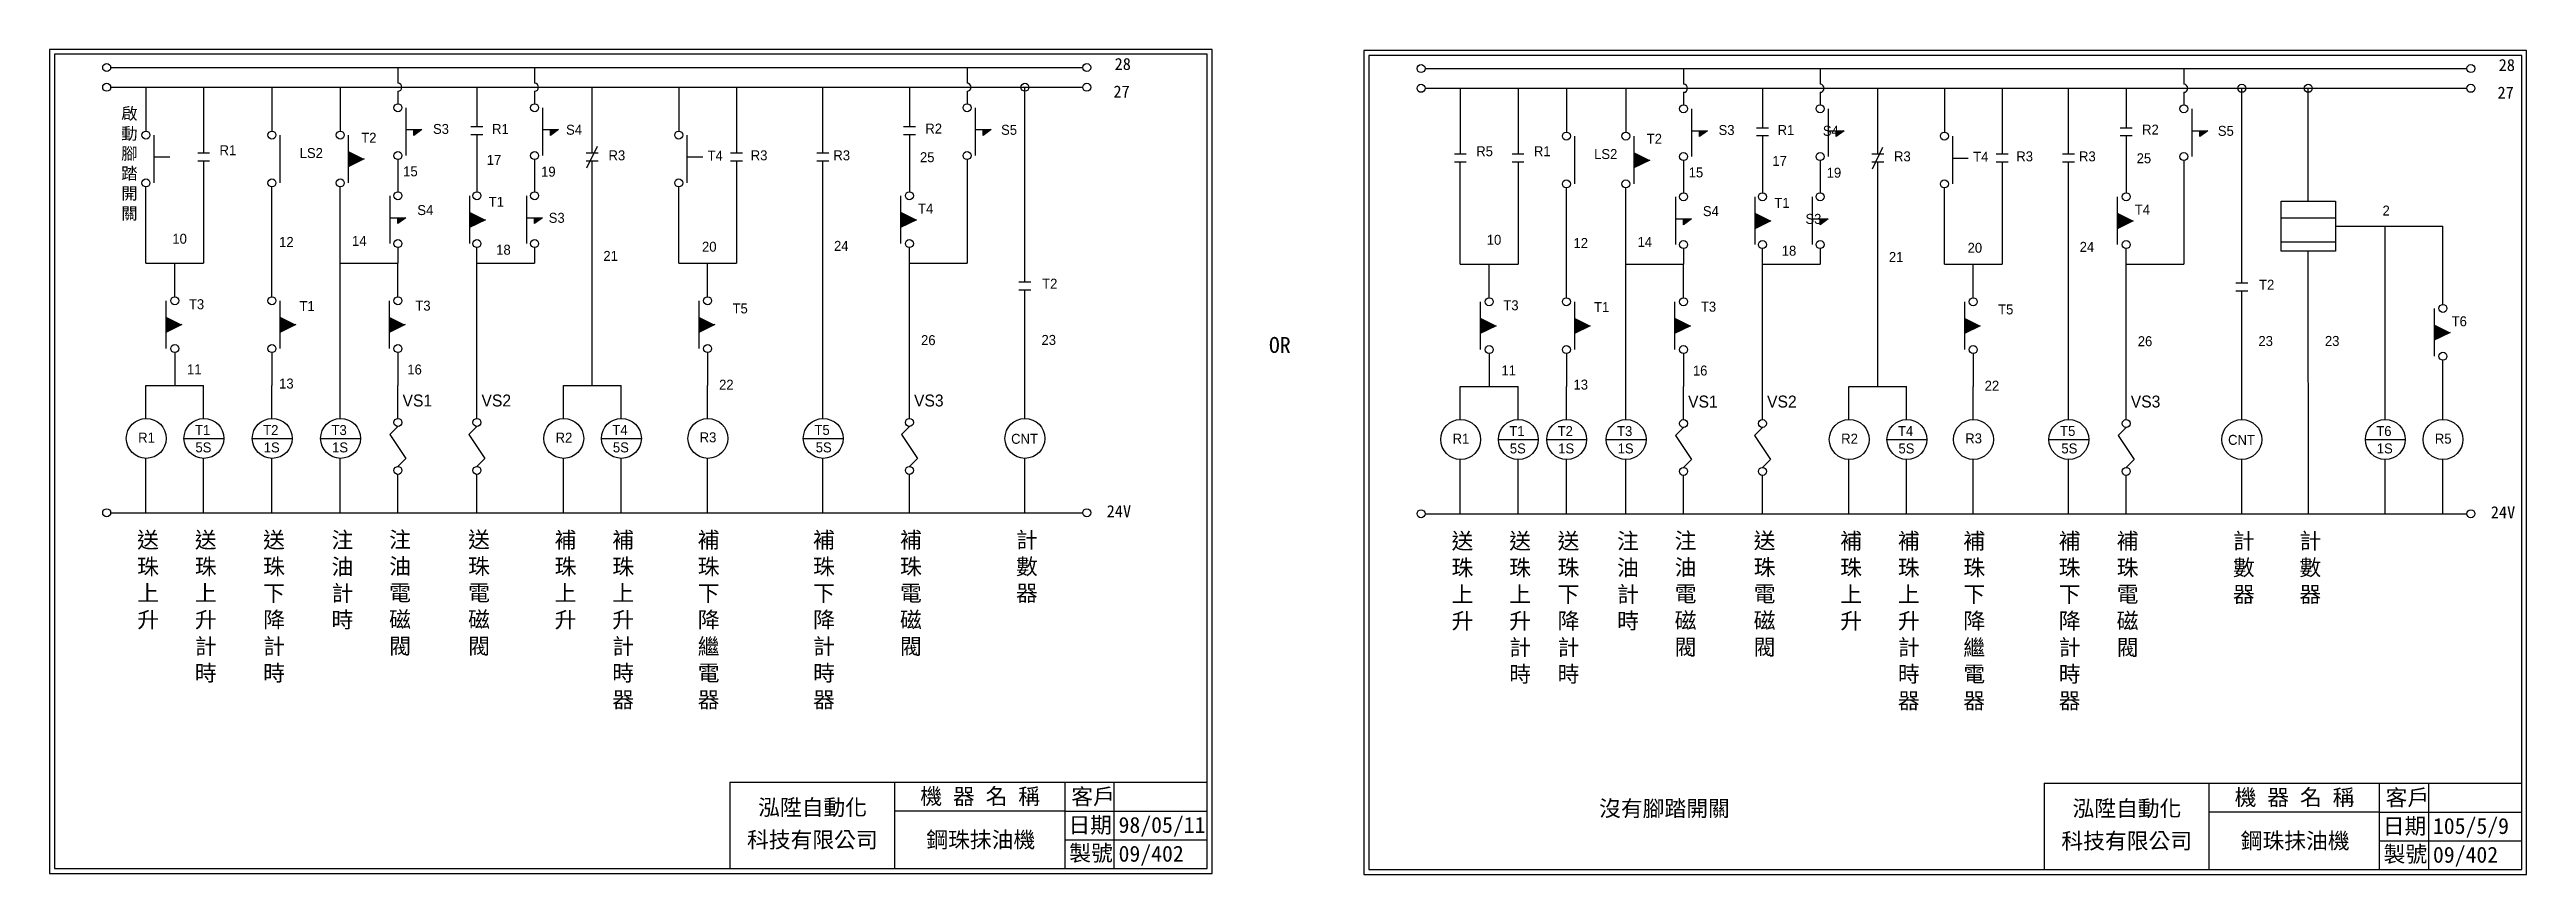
# Model space of a CAD drawing. Extents: x 6 to 933, y -6 to 201.
# Drawn here: x 312 to 933, y -6 to 201 of the extents above; entities that cross this region are included whole.
import ezdxf

# ---------------------------------------------------------------- set-up
doc = ezdxf.new("R2010")
doc.units = 0
doc.header["$MEASUREMENT"] = 0
doc.layers.add('CK_LEVEL_1', color=5, linetype='CONTINUOUS')
doc.layers.add('DIM', color=6, linetype='CONTINUOUS')
doc.styles.add('STSL', font='')
doc.styles.add('STYLE1', font='kaiu.ttf')
doc.styles.add('STYLE2', font='kaiu.ttf')
doc.styles.add('STYLE4', font='kaiu.ttf', dxfattribs={"height": 3})
doc.styles.get('STSL').set_extended_font_data('PMingLiU')

msp = doc.modelspace()

# ---------------------------------------------------------------- texts
at = {"layer": 'DIM', "color": 6, "linetype": 'Continuous'}
for s, height, style, p in [('28', 3, 'STYLE1', (579.07, 195.88)), ('28', 3, 'STYLE1', (925.86, 195.62)), ('27', 3, 'STYLE1', (578.77, 188.97)), ('27', 3, 'STYLE1', (925.56, 188.71)), ('17', 2.5, 'STSL', (421.76, 172.1)), ('25', 2.5, 'STSL', (530.29, 172.77)), ('17', 2.5, 'STSL', (743.87, 171.84)), ('25', 2.5, 'STSL', (835.15, 172.51)), ('15', 2.5, 'STSL', (400.81, 169.22)), ('19', 2.5, 'STSL', (435.37, 169.15)), ('15', 2.5, 'STSL', (722.91, 168.96)), ('19', 2.5, 'STSL', (757.48, 168.89)), ('2', 2.5, 'STSL', (896.75, 159.4)), ('10', 2.5, 'STSL', (342.98, 152.34)), ('12', 2.5, 'STSL', (369.73, 151.54)), ('14', 2.5, 'STSL', (388, 151.81)), ('18', 2.5, 'STSL', (424.12, 149.59)), ('21', 2.5, 'STSL', (450.97, 148.04)), ('20', 2.5, 'STSL', (475.69, 150.34)), ('24', 2.5, 'STSL', (508.76, 150.56)), ('10', 2.5, 'STSL', (672.31, 152.08)), ('12', 2.5, 'STSL', (694.05, 151.28)), ('14', 2.5, 'STSL', (710.1, 151.55)), ('18', 2.5, 'STSL', (746.23, 149.34)), ('21', 2.5, 'STSL', (773.07, 147.78)), ('20', 2.5, 'STSL', (792.79, 150.08)), ('24', 2.5, 'STSL', (820.87, 150.3)), ('26', 2.5, 'STSL', (530.57, 126.93)), ('23', 2.5, 'STSL', (560.75, 126.99)), ('26', 2.5, 'STSL', (835.43, 126.67)), ('23', 2.5, 'STSL', (865.66, 126.73)), ('23', 2.5, 'STSL', (882.32, 126.73)), ('11', 2.5, 'STSL', (346.65, 119.62)), ('13', 2.5, 'STSL', (369.73, 116.06)), ('16', 2.5, 'STSL', (401.85, 119.58)), ('22', 2.5, 'STSL', (479.97, 115.78)), ('11', 2.5, 'STSL', (675.98, 119.36)), ('13', 2.5, 'STSL', (694.05, 115.8)), ('16', 2.5, 'STSL', (723.96, 119.32)), ('22', 2.5, 'STSL', (797.07, 115.52)), ('T1', 2.5, 'STSL', (348.63, 104.41)), ('T2', 2.5, 'STSL', (365.74, 104.41)), ('T3', 2.5, 'STSL', (382.86, 104.41)), ('T4', 2.5, 'STSL', (453.22, 104.41)), ('T5', 2.5, 'STSL', (503.87, 104.44)), ('T1', 2.5, 'STSL', (677.95, 104.15)), ('T2', 2.5, 'STSL', (690.07, 104.15)), ('T3', 2.5, 'STSL', (704.97, 104.15)), ('T4', 2.5, 'STSL', (775.33, 104.15)), ('T5', 2.5, 'STSL', (815.97, 104.18)), ('T6', 2.5, 'STSL', (895.19, 104.15)), ('R1', 2.5, 'STSL', (334.41, 102.51)), ('5S', 2.5, 'STSL', (348.76, 100.06)), ('1S', 2.5, 'STSL', (365.88, 100.06)), ('1S', 2.5, 'STSL', (383, 100.06)), ('R2', 2.5, 'STSL', (439.01, 102.51)), ('5S', 2.5, 'STSL', (453.36, 100.06)), ('R3', 2.5, 'STSL', (475.1, 102.58)), ('5S', 2.5, 'STSL', (504.18, 100.06)), ('CNT', 2.5, 'STSL', (553.14, 102.21)), ('R1', 2.5, 'STSL', (663.74, 102.26)), ('5S', 2.5, 'STSL', (678.09, 99.8)), ('1S', 2.5, 'STSL', (690.21, 99.8)), ('1S', 2.5, 'STSL', (705.11, 99.8)), ('R2', 2.5, 'STSL', (761.12, 102.26)), ('5S', 2.5, 'STSL', (775.47, 99.8)), ('R3', 2.5, 'STSL', (792.21, 102.32)), ('5S', 2.5, 'STSL', (816.29, 99.8)), ('CNT', 2.5, 'STSL', (858.05, 101.95)), ('1S', 2.5, 'STSL', (895.32, 99.8)), ('R5', 2.5, 'STSL', (909.87, 102.25)), ('24V', 3, 'STYLE1', (577.08, 83.83)), ('24V', 3, 'STYLE1', (923.88, 83.57))]:
    msp.add_text(s, height=height, dxfattribs=dict(at, style=style)).set_placement(p)
at = {"layer": 'DIM', "color": 3, "linetype": 'Continuous'}
for s, height, style, p in [('T2', 2.5, 'STSL', (390.3, 177.64)), ('S3', 2.5, 'STSL', (408.28, 179.85)), ('R1', 2.5, 'STSL', (423.09, 179.85)), ('S4', 2.5, 'STSL', (441.63, 179.65)), ('R2', 2.5, 'STSL', (531.65, 179.95)), ('S5', 2.5, 'STSL', (550.62, 179.63)), ('S3', 2.5, 'STSL', (730.39, 179.59)), ('R1', 2.5, 'STSL', (745.19, 179.59)), ('S4', 2.5, 'STSL', (756.51, 179.39)), ('R2', 2.5, 'STSL', (836.51, 179.69)), ('S5', 2.5, 'STSL', (855.49, 179.37)), ('R1', 2.5, 'STSL', (354.8, 174.53)), ('LS2', 2.5, 'STSL', (374.88, 173.82)), ('R3', 2.5, 'STSL', (452.26, 173.24)), ('T4', 2.5, 'STSL', (477.08, 173.15)), ('R3', 2.5, 'STSL', (487.9, 173.24)), ('R3', 2.5, 'STSL', (508.6, 173.24)), ('R5', 2.5, 'STSL', (669.68, 174.27)), ('R1', 2.5, 'STSL', (684.13, 174.27)), ('LS2', 2.5, 'STSL', (699.21, 173.56)), ('T2', 2.5, 'STSL', (712.4, 177.39)), ('R3', 2.5, 'STSL', (774.36, 172.98)), ('T4', 2.5, 'STSL', (794.19, 172.89)), ('R3', 2.5, 'STSL', (805, 172.98)), ('R3', 2.5, 'STSL', (820.71, 172.98)), ('S4', 2.5, 'STSL', (404.35, 159.52)), ('T1', 2.5, 'STSL', (422.26, 161.59)), ('T4', 2.5, 'STSL', (529.83, 159.9)), ('S4', 2.5, 'STSL', (726.46, 159.26)), ('T1', 2.5, 'STSL', (744.36, 161.33)), ('T4', 2.5, 'STSL', (834.69, 159.64)), ('S3', 2.5, 'STSL', (437.28, 157.58)), ('S3', 2.5, 'STSL', (752.16, 157.32)), ('T2', 2.5, 'STSL', (560.91, 141.08)), ('T2', 2.5, 'STSL', (865.82, 140.82)), ('T3', 2.5, 'STSL', (347.13, 135.93)), ('T1', 2.5, 'STSL', (374.84, 135.47)), ('T3', 2.5, 'STSL', (403.87, 135.58)), ('T5', 2.5, 'STSL', (483.34, 134.88)), ('T3', 2.5, 'STSL', (676.46, 135.67)), ('T1', 2.5, 'STSL', (699.17, 135.21)), ('T3', 2.5, 'STSL', (725.97, 135.32)), ('T5', 2.5, 'STSL', (800.44, 134.63)), ('T6', 2.5, 'STSL', (914.07, 131.66)), ('OR', 4, 'STYLE2', (617.74, 124.98)), ('VS1', 3, 'STSL', (400.65, 111.56)), ('VS2', 3, 'STSL', (420.43, 111.56)), ('VS3', 3, 'STSL', (528.8, 111.56)), ('VS1', 3, 'STSL', (722.75, 111.3)), ('VS2', 3, 'STSL', (742.54, 111.3)), ('VS3', 3, 'STSL', (833.67, 111.3)), ('泓陞自動化', 4, 'STYLE2', (489.75, 9.12)), ('機 器 名 稱', 4, 'STYLE2', (530.39, 11.9)), ('客戶', 4, 'STYLE2', (568.2, 11.82)), ('沒有腳踏開關', 4, 'STYLE2', (700.47, 8.86)), ('泓陞自動化', 4, 'STYLE2', (819.07, 8.86)), ('機 器 名 稱', 4, 'STYLE2', (859.72, 11.64)), ('客戶', 4, 'STYLE2', (897.53, 11.57)), ('日期', 4, 'STYLE2', (567.49, 4.7)), ('日期', 4, 'STYLE2', (896.81, 4.44)), ('科技有限公司', 4, 'STYLE2', (486.96, 0.99)), ('鋼珠抺油機', 4, 'STYLE2', (531.9, 1.02)), ('製號', 4, 'STYLE2', (567.7, -2.33)), ('科技有限公司', 4, 'STYLE2', (816.29, 0.73)), ('鋼珠抺油機', 4, 'STYLE2', (861.23, 0.76)), ('製號', 4, 'STYLE2', (897.03, -2.59))]:
    msp.add_text(s, height=height, dxfattribs=dict(at, style=style)).set_placement(p)
at = {"layer": 'DIM', "color": 163, "linetype": 'Continuous', "style": 'STYLE1'}
for s, p in [('98/05/11', (580.06, 4.72)), ('105/5/9', (909.39, 4.46)), ('09/402', (580.06, -2.49)), ('09/402', (909.39, -2.75))]:
    msp.add_text(s, height=4, dxfattribs=at).set_placement(p)
at = {"layer": 'DIM', "color": 6, "linetype": 'Continuous', "attachment_point": 1, "style": 'STYLE4'}
for s, insert, char_height, width in [('{\\C3;啟動腳踏開關}', (330.17, 186.45), 3, 3.9913), ('送珠上升', (334.16, 80.13), 4, 2.9957), ('送珠上升計時', (348.61, 80.13), 4, 3.7908), ('送珠下降計時', (365.73, 80.13), 4, 2.5192), ('注油計時', (382.85, 80.13), 4, 0.731), ('注油電磁閥', (397.3, 80.22), 4, 5.1814), ('送珠電磁閥', (417.09, 80.21), 4, 2.1503), ('補珠上升', (438.76, 80.13), 4, 0.8364), ('補珠上升計時器', (453.21, 80.13), 4, 3.592), ('補珠下降繼電\\P器', (474.62, 80.13), 4, 0.5609), ('補珠下降計時器', (503.52, 80.13), 4, 5.7965), ('補珠電磁閥', (525.29, 80.13), 4, 4.4187), ('計數器', (554.36, 80.13), 4, 3.592), ('送珠上升', (663.49, 79.87), 4, 2.9957), ('送珠上升計時', (677.94, 79.87), 4, 3.7908), ('送珠下降計時', (690.06, 79.87), 4, 2.5192), ('注油計時', (704.96, 79.87), 4, 0.731), ('注油電磁閥', (719.4, 79.96), 4, 5.1814), ('送珠電磁閥', (739.19, 79.95), 4, 2.1503), ('補珠上升', (760.87, 79.87), 4, 0.8364), ('補珠上升計時器', (775.32, 79.87), 4, 3.592), ('補珠下降繼電\\P器', (791.72, 79.87), 4, 0.5609), ('補珠下降計時器', (815.62, 79.87), 4, 5.7965), ('補珠電磁閥', (830.15, 79.87), 4, 4.4187), ('計數器', (859.27, 79.87), 4, 3.592), ('計數器', (875.93, 79.87), 4, 3.592)]:
    msp.add_mtext(s, dxfattribs=dict(at, insert=insert, char_height=char_height, width=width))

# ---------------------------------------------------------------- linework, layer by layer
at = {"layer": 'CK_LEVEL_1', "color": 5, "linetype": 'Continuous'}
for p, q in [((312.21, 201), (312.21, -5.43)), ((603.49, 201), (312.21, 201)), ((313.41, 199.8), (313.41, -4.23)), ((602.29, 199.8), (313.41, 199.8)), ((602.29, -4.23), (602.29, 199.8)), ((603.49, -5.43), (603.49, 201)), ((641.53, 200.74), (641.53, -5.69)), ((932.82, 200.74), (641.53, 200.74)), ((642.73, 199.54), (642.73, -4.49)), ((931.62, 199.54), (642.73, 199.54)), ((931.62, -4.49), (931.62, 199.54)), ((932.82, -5.69), (932.82, 200.74)), ((602.29, -4.23), (602.29, 193.6)), ((603.49, -5.43), (603.49, 194.8)), ((931.62, -4.49), (931.62, 193.34)), ((932.82, -5.69), (932.82, 194.54)), ((482.68, 17.42), (482.68, -4.23)), ((566.65, -4.23), (566.65, 17.42)), ((578.99, -4.23), (578.99, 17.42)), ((812.01, 17.16), (812.01, -4.49)), ((895.97, -4.49), (895.97, 17.16)), ((908.32, -4.49), (908.32, 17.16)), ((566.65, 10.2), (602.29, 10.2)), ((895.97, 9.94), (931.62, 9.94)), ((566.65, 2.98), (602.29, 2.98)), ((895.97, 2.72), (931.62, 2.72)), ((312.21, -5.43), (603.49, -5.43)), ((313.41, -4.23), (602.29, -4.23)), ((335.08, -5.43), (603.49, -5.43)), ((336.28, -4.23), (602.29, -4.23)), ((641.53, -5.69), (932.82, -5.69)), ((642.73, -4.49), (931.62, -4.49)), ((664.41, -5.69), (932.82, -5.69)), ((665.61, -4.49), (931.62, -4.49))]:
    msp.add_line(p, q, dxfattribs=at)
at = {"layer": 'DIM', "color": 6, "linetype": 'Continuous'}
for p, q in [((327.52, 196.5), (571.1, 196.5)), ((399.5, 196.5), (399.5, 192.54)), ((399.5, 196.5), (399.5, 192.54)), ((433.74, 196.5), (433.74, 192.54)), ((433.74, 196.5), (433.74, 192.54)), ((542.11, 196.5), (542.11, 192.54)), ((542.11, 196.5), (542.11, 192.54)), ((656.85, 196.24), (917.89, 196.24)), ((721.61, 196.24), (721.61, 192.28)), ((721.61, 196.24), (721.61, 192.28)), ((755.84, 196.24), (755.84, 192.28)), ((755.84, 196.24), (755.84, 192.28)), ((846.97, 196.24), (846.97, 192.28)), ((846.97, 196.24), (846.97, 192.28)), ((327.52, 191.54), (571.1, 191.54)), ((336.37, 191.54), (336.37, 180.58)), ((350.82, 191.54), (350.82, 175.09)), ((367.93, 191.54), (367.93, 180.58)), ((367.93, 191.54), (367.93, 180.58)), ((385.05, 191.54), (385.05, 180.58)), ((385.05, 191.54), (385.05, 180.58)), ((385.05, 191.54), (385.05, 180.58)), ((385.05, 191.54), (385.05, 180.58)), ((399.5, 190.54), (399.5, 187.43)), ((399.5, 190.54), (399.5, 187.43)), ((419.29, 191.54), (419.29, 181.68)), ((419.29, 191.54), (419.29, 181.68)), ((419.29, 191.54), (419.29, 181.68)), ((419.29, 191.54), (419.29, 181.68)), ((433.74, 190.54), (433.74, 187.43)), ((433.74, 190.54), (433.74, 187.43)), ((448.19, 175.09), (448.19, 191.54)), ((469.86, 191.54), (469.86, 180.58)), ((484.31, 191.54), (484.31, 175.09)), ((505.99, 175.09), (505.99, 191.54)), ((527.66, 191.54), (527.66, 181.68)), ((527.66, 191.54), (527.66, 181.68)), ((527.66, 191.54), (527.66, 181.68)), ((527.66, 191.54), (527.66, 181.68)), ((542.11, 190.54), (542.11, 187.43)), ((542.11, 190.54), (542.11, 187.43)), ((556.6, 142.83), (556.6, 191.54)), ((656.85, 191.28), (917.89, 191.28)), ((665.69, 191.28), (665.69, 174.84)), ((680.14, 191.28), (680.14, 174.83)), ((692.26, 191.28), (692.26, 180.32)), ((692.26, 191.28), (692.26, 180.32)), ((707.16, 191.28), (707.16, 180.32)), ((707.16, 191.28), (707.16, 180.32)), ((707.16, 191.28), (707.16, 180.32)), ((707.16, 191.28), (707.16, 180.32)), ((721.61, 190.28), (721.61, 187.17)), ((721.61, 190.28), (721.61, 187.17)), ((741.39, 191.28), (741.39, 181.42)), ((741.39, 191.28), (741.39, 181.42)), ((741.39, 191.28), (741.39, 181.42)), ((741.39, 191.28), (741.39, 181.42)), ((755.84, 190.28), (755.84, 187.17)), ((755.84, 190.28), (755.84, 187.17)), ((770.29, 174.83), (770.29, 191.28)), ((786.97, 191.28), (786.97, 180.32)), ((801.42, 191.28), (801.42, 174.83)), ((818.09, 174.83), (818.09, 191.28)), ((832.53, 191.28), (832.53, 181.42)), ((832.53, 191.28), (832.53, 181.42)), ((832.53, 191.28), (832.53, 181.42)), ((832.53, 191.28), (832.53, 181.42)), ((846.97, 190.28), (846.97, 187.17)), ((846.97, 190.28), (846.97, 187.17)), ((861.5, 142.57), (861.5, 191.28)), ((878.16, 163.04), (878.16, 191.28)), ((417.79, 181.68), (420.79, 181.68)), ((526.16, 181.68), (529.16, 181.68)), ((739.89, 181.42), (742.89, 181.42)), ((831.03, 181.42), (834.03, 181.42)), ((349.32, 175.09), (352.32, 175.09)), ((417.79, 179.68), (420.79, 179.68)), ((419.29, 179.68), (419.29, 165.37)), ((446.69, 175.09), (449.69, 175.09)), ((449.39, 176.72), (446.76, 171.29)), ((482.81, 175.09), (485.81, 175.09)), ((504.49, 175.09), (507.49, 175.09)), ((526.16, 179.68), (529.16, 179.68)), ((527.66, 179.68), (527.66, 165.37)), ((664.19, 174.84), (667.19, 174.84)), ((678.64, 174.83), (681.64, 174.83)), ((739.89, 179.42), (742.89, 179.42)), ((741.39, 179.42), (741.39, 165.11)), ((768.79, 174.83), (771.79, 174.83)), ((771.5, 176.46), (768.87, 171.03)), ((799.92, 174.83), (802.92, 174.83)), ((816.59, 174.83), (819.59, 174.83)), ((831.03, 179.42), (834.03, 179.42)), ((832.53, 179.42), (832.52, 165.11)), ((349.32, 173.09), (352.32, 173.09)), ((350.82, 173.09), (350.82, 147.5)), ((399.5, 173.43), (399.5, 165.37)), ((399.5, 173.43), (399.5, 165.37)), ((433.74, 173.43), (433.74, 165.37)), ((433.74, 173.43), (433.74, 165.37)), ((446.69, 173.09), (449.69, 173.09)), ((448.19, 116.81), (448.19, 173.09)), ((482.81, 173.09), (485.81, 173.09)), ((484.31, 173.09), (484.31, 147.5)), ((504.49, 173.09), (507.49, 173.09)), ((505.99, 116.81), (505.99, 173.09)), ((542.11, 173.43), (542.11, 151.37)), ((542.11, 173.43), (542.11, 151.37)), ((664.19, 172.84), (667.19, 172.84)), ((665.69, 147.24), (665.69, 172.84)), ((678.64, 172.83), (681.64, 172.83)), ((680.14, 172.83), (680.14, 147.24)), ((721.61, 173.17), (721.61, 165.11)), ((721.61, 173.17), (721.61, 165.11)), ((755.84, 173.17), (755.84, 165.11)), ((755.84, 173.17), (755.84, 165.11)), ((768.79, 172.83), (771.79, 172.83)), ((770.29, 116.55), (770.29, 172.83)), ((799.92, 172.83), (802.92, 172.83)), ((801.42, 172.83), (801.42, 147.24)), ((816.59, 172.83), (819.59, 172.83)), ((818.09, 116.55), (818.09, 172.83)), ((846.97, 173.17), (846.97, 151.11)), ((846.97, 173.17), (846.97, 151.11)), ((336.37, 147.5), (336.37, 166.58)), ((367.93, 147.5), (367.93, 166.58)), ((367.93, 147.5), (367.93, 166.58)), ((367.93, 139.07), (367.93, 165.31)), ((385.05, 116.81), (385.05, 166.58)), ((385.05, 116.81), (385.05, 166.58)), ((385.05, 116.81), (385.05, 166.58)), ((385.05, 116.81), (385.05, 166.58)), ((469.86, 147.5), (469.86, 166.58)), ((692.26, 147.24), (692.26, 166.32)), ((692.26, 147.24), (692.26, 166.32)), ((692.26, 138.81), (692.26, 165.05)), ((707.16, 116.55), (707.16, 166.32)), ((707.16, 116.55), (707.16, 166.32)), ((707.16, 116.55), (707.16, 166.32)), ((707.16, 116.55), (707.16, 166.32)), ((786.97, 147.24), (786.97, 166.32)), ((871.34, 158.86), (884.98, 158.86)), ((884.98, 156.75), (911.9, 156.75)), ((897.45, 116.55), (897.45, 156.75)), ((911.9, 137.14), (911.9, 156.75)), ((399.5, 151.37), (399.5, 147.5)), ((399.5, 151.37), (399.5, 147.5)), ((419.29, 116.81), (419.29, 151.37)), ((419.29, 116.81), (419.29, 151.37)), ((419.29, 116.81), (419.29, 151.37)), ((419.29, 116.81), (419.29, 151.37)), ((433.74, 151.37), (433.74, 147.5)), ((433.74, 151.37), (433.74, 147.5)), ((527.66, 116.81), (527.66, 151.37)), ((527.66, 116.81), (527.66, 151.37)), ((527.66, 116.81), (527.66, 151.37)), ((527.66, 116.81), (527.66, 151.37)), ((542.11, 151.37), (542.11, 147.5)), ((542.11, 151.37), (542.11, 147.5)), ((721.61, 151.11), (721.61, 147.24)), ((721.61, 151.11), (721.61, 147.24)), ((741.39, 116.55), (741.39, 151.11)), ((741.39, 116.55), (741.39, 151.11)), ((741.39, 116.55), (741.39, 151.11)), ((741.39, 116.55), (741.39, 151.11)), ((755.84, 151.11), (755.84, 147.24)), ((755.84, 151.11), (755.84, 147.24)), ((832.53, 116.55), (832.53, 151.11)), ((832.53, 116.55), (832.53, 151.11)), ((832.53, 116.55), (832.53, 151.11)), ((832.53, 116.55), (832.53, 151.11)), ((846.97, 151.11), (846.97, 147.24)), ((846.97, 151.11), (846.97, 147.24)), ((871.34, 152.82), (884.98, 152.82)), ((878.18, 84.68), (878.12, 150.45)), ((878.16, 142.57), (878.16, 150.45)), ((336.37, 147.5), (350.82, 147.5)), ((343.59, 139.07), (343.59, 147.5)), ((385.05, 147.5), (399.5, 147.5)), ((385.05, 147.5), (399.5, 147.5)), ((399.5, 139.07), (399.5, 147.5)), ((399.5, 139.07), (399.5, 147.5)), ((419.29, 147.5), (433.74, 147.5)), ((419.29, 147.5), (433.74, 147.5)), ((469.86, 147.5), (484.31, 147.5)), ((477.09, 139.07), (477.09, 147.5)), ((527.66, 147.5), (542.11, 147.5)), ((527.66, 147.5), (542.11, 147.5)), ((555.1, 142.83), (558.1, 142.83)), ((665.69, 147.24), (680.14, 147.24)), ((672.92, 138.81), (672.92, 147.24)), ((707.16, 147.24), (721.61, 147.24)), ((707.16, 147.24), (721.61, 147.24)), ((721.61, 138.81), (721.61, 147.24)), ((721.61, 138.81), (721.61, 147.24)), ((741.39, 147.24), (755.84, 147.24)), ((741.39, 147.24), (755.84, 147.24)), ((786.97, 147.24), (801.42, 147.24)), ((794.19, 138.81), (794.19, 147.24)), ((832.53, 147.24), (846.97, 147.24)), ((832.53, 147.24), (846.97, 147.24)), ((555.1, 140.83), (558.1, 140.83)), ((556.59, 108.56), (556.56, 140.83)), ((860, 142.57), (863, 142.57)), ((860, 140.57), (863, 140.57)), ((861.5, 108.3), (861.47, 140.57)), ((343.59, 125.07), (343.59, 116.81)), ((367.93, 125.07), (367.93, 116.81)), ((399.5, 125.07), (399.5, 116.81)), ((399.5, 125.07), (399.5, 116.81)), ((477.09, 125.07), (477.09, 116.81)), ((672.92, 124.81), (672.92, 116.55)), ((692.26, 124.81), (692.26, 116.55)), ((721.61, 124.81), (721.61, 116.55)), ((721.61, 124.81), (721.61, 116.55)), ((794.19, 124.81), (794.19, 116.55)), ((911.9, 108.3), (911.9, 123.14)), ((336.37, 116.81), (350.82, 116.81)), ((336.37, 108.56), (336.37, 116.81)), ((350.82, 108.56), (350.82, 116.81)), ((367.93, 108.56), (367.93, 116.81)), ((385.05, 108.56), (385.05, 116.81)), ((385.05, 108.56), (385.05, 116.81)), ((399.5, 108.56), (399.5, 116.81)), ((399.5, 108.56), (399.5, 116.81)), ((419.29, 108.56), (419.29, 116.81)), ((419.29, 108.56), (419.29, 116.81)), ((440.96, 116.81), (455.41, 116.81)), ((440.96, 108.56), (440.96, 116.81)), ((455.41, 108.56), (455.41, 116.81)), ((477.09, 108.56), (477.09, 116.81)), ((505.99, 108.56), (505.99, 116.81)), ((527.66, 108.56), (527.66, 116.81)), ((527.66, 108.56), (527.66, 116.81)), ((665.69, 116.55), (680.14, 116.55)), ((665.69, 108.3), (665.69, 116.55)), ((680.14, 108.3), (680.14, 116.55)), ((692.26, 108.3), (692.26, 116.55)), ((707.16, 108.3), (707.16, 116.55)), ((707.16, 108.3), (707.16, 116.55)), ((721.61, 108.3), (721.61, 116.55)), ((721.61, 108.3), (721.61, 116.55)), ((741.39, 108.3), (741.39, 116.55)), ((741.39, 108.3), (741.39, 116.55)), ((763.07, 116.55), (777.52, 116.55)), ((763.07, 108.3), (763.07, 116.55)), ((777.52, 108.3), (777.52, 116.55)), ((794.19, 108.3), (794.19, 116.55)), ((818.09, 108.3), (818.09, 116.55)), ((832.53, 108.3), (832.53, 116.55)), ((832.53, 108.3), (832.53, 116.55)), ((897.45, 108.3), (897.45, 116.55)), ((399.5, 106.56), (397.5, 104.56)), ((399.5, 106.56), (397.5, 104.56)), ((419.29, 106.56), (417.29, 104.56)), ((419.29, 106.56), (417.29, 104.56)), ((527.66, 106.56), (525.66, 104.56)), ((527.66, 106.56), (525.66, 104.56)), ((721.61, 106.3), (719.61, 104.3)), ((721.61, 106.3), (719.61, 104.3)), ((741.39, 106.3), (739.39, 104.3)), ((741.39, 106.3), (739.39, 104.3)), ((832.53, 106.3), (830.53, 104.3)), ((832.53, 106.3), (830.53, 104.3)), ((345.89, 103.56), (355.89, 103.56)), ((363.01, 103.56), (373.01, 103.56)), ((380.13, 103.56), (390.13, 103.56)), ((397.5, 104.56), (401.5, 98.56)), ((397.5, 104.56), (401.5, 98.56)), ((417.29, 104.56), (421.29, 98.56)), ((417.29, 104.56), (421.29, 98.56)), ((450.49, 103.56), (460.49, 103.56)), ((501.06, 103.56), (511.06, 103.56)), ((525.66, 104.56), (529.66, 98.56)), ((525.66, 104.56), (529.66, 98.56)), ((675.22, 103.3), (685.22, 103.3)), ((687.34, 103.3), (697.34, 103.3)), ((702.23, 103.3), (712.23, 103.3)), ((719.61, 104.3), (723.61, 98.3)), ((719.61, 104.3), (723.61, 98.3)), ((739.39, 104.3), (743.39, 98.3)), ((739.39, 104.3), (743.39, 98.3)), ((772.59, 103.3), (782.59, 103.3)), ((813.16, 103.3), (823.16, 103.3)), ((830.53, 104.3), (834.53, 98.3)), ((830.53, 104.3), (834.53, 98.3)), ((892.45, 103.3), (902.45, 103.3)), ((336.36, 84.94), (336.36, 98.56)), ((350.81, 84.94), (350.81, 98.56)), ((367.93, 84.94), (367.93, 98.56)), ((385.05, 84.94), (385.05, 98.56)), ((385.05, 84.94), (385.05, 98.56)), ((401.5, 98.56), (399.5, 96.56)), ((401.5, 98.56), (399.5, 96.56)), ((399.5, 84.94), (399.5, 94.56)), ((399.5, 84.94), (399.5, 94.56)), ((421.29, 98.56), (419.29, 96.56)), ((421.29, 98.56), (419.29, 96.56)), ((419.29, 84.94), (419.29, 94.56)), ((419.29, 84.94), (419.29, 94.56)), ((440.96, 84.94), (440.96, 98.56)), ((455.41, 84.94), (455.41, 98.56)), ((477.08, 84.94), (477.08, 98.56)), ((505.98, 84.94), (505.98, 98.56)), ((527.65, 84.94), (527.66, 94.56)), ((527.65, 84.94), (527.66, 94.56)), ((529.66, 98.56), (527.66, 96.56)), ((529.66, 98.56), (527.66, 96.56)), ((556.55, 84.94), (556.55, 98.56)), ((665.69, 84.68), (665.69, 98.3)), ((680.14, 84.68), (680.14, 98.3)), ((692.26, 84.68), (692.26, 98.3)), ((707.15, 84.68), (707.15, 98.3)), ((707.15, 84.68), (707.15, 98.3)), ((721.6, 84.68), (721.61, 94.3)), ((721.6, 84.68), (721.61, 94.3)), ((723.61, 98.3), (721.61, 96.3)), ((723.61, 98.3), (721.61, 96.3)), ((743.39, 98.3), (741.39, 96.3)), ((743.39, 98.3), (741.39, 96.3)), ((741.39, 84.68), (741.39, 94.3)), ((741.39, 84.68), (741.39, 94.3)), ((763.06, 84.68), (763.06, 98.3)), ((777.51, 84.68), (777.51, 98.3)), ((794.19, 84.68), (794.19, 98.3)), ((818.08, 84.68), (818.08, 98.3)), ((832.52, 84.68), (832.53, 94.3)), ((832.52, 84.68), (832.53, 94.3)), ((834.53, 98.3), (832.53, 96.3)), ((834.53, 98.3), (832.53, 96.3)), ((861.46, 84.68), (861.46, 98.3)), ((897.44, 84.68), (897.44, 98.3)), ((911.89, 84.68), (911.89, 98.3)), ((327.52, 84.94), (571.1, 84.94)), ((656.85, 84.68), (917.89, 84.68))]:
    msp.add_line(p, q, dxfattribs=at)
at = {"layer": 'DIM', "color": 70, "linetype": 'Continuous'}
for p, q in [((401.5, 186.43), (401.5, 174.43)), ((401.5, 186.43), (401.5, 174.43)), ((401.5, 186.43), (401.5, 174.43)), ((401.5, 186.43), (401.5, 174.43)), ((435.74, 186.43), (435.74, 174.43)), ((435.74, 186.43), (435.74, 174.43)), ((435.74, 186.43), (435.74, 174.43)), ((435.74, 186.43), (435.74, 174.43)), ((544.11, 186.43), (544.11, 174.43)), ((544.11, 186.43), (544.11, 174.43)), ((544.11, 186.43), (544.11, 174.43)), ((544.11, 186.43), (544.11, 174.43)), ((401.5, 180.93), (405.5, 180.93)), ((401.5, 180.93), (405.5, 180.93)), ((401.5, 180.93), (405.5, 180.93)), ((401.5, 180.93), (405.5, 180.93)), ((403.5, 179.43), (403.5, 180.93)), ((405.5, 180.93), (403.5, 179.43)), ((403.5, 179.43), (403.5, 180.93)), ((405.5, 180.93), (403.5, 179.43)), ((435.74, 180.93), (439.74, 180.93)), ((435.74, 180.93), (439.74, 180.93)), ((435.74, 180.93), (439.74, 180.93)), ((435.74, 180.93), (439.74, 180.93)), ((437.74, 179.43), (437.74, 180.93)), ((439.74, 180.93), (437.74, 179.43)), ((437.74, 179.43), (437.74, 180.93)), ((439.74, 180.93), (437.74, 179.43)), ((544.11, 180.93), (548.11, 180.93)), ((544.11, 180.93), (548.11, 180.93)), ((544.11, 180.93), (548.11, 180.93)), ((544.11, 180.93), (548.11, 180.93)), ((546.11, 179.43), (546.11, 180.93)), ((548.11, 180.93), (546.11, 179.43)), ((546.11, 179.43), (546.11, 180.93)), ((548.11, 180.93), (546.11, 179.43)), ((723.61, 186.17), (723.61, 174.17)), ((723.61, 186.17), (723.61, 174.17)), ((723.61, 186.17), (723.61, 174.17)), ((723.61, 186.17), (723.61, 174.17)), ((723.61, 180.67), (727.61, 180.67)), ((723.61, 180.67), (727.61, 180.67)), ((723.61, 180.67), (727.61, 180.67)), ((723.61, 180.67), (727.61, 180.67)), ((725.61, 179.17), (725.61, 180.67)), ((727.61, 180.67), (725.61, 179.17)), ((725.61, 179.17), (725.61, 180.67)), ((727.61, 180.67), (725.61, 179.17)), ((757.84, 186.17), (757.84, 174.17)), ((757.84, 186.17), (757.84, 174.17)), ((757.84, 186.17), (757.84, 174.17)), ((757.84, 186.17), (757.84, 174.17)), ((757.84, 180.67), (761.84, 180.67)), ((757.84, 180.67), (761.84, 180.67)), ((757.84, 180.67), (761.84, 180.67)), ((757.84, 180.67), (761.84, 180.67)), ((759.84, 179.17), (759.84, 180.67)), ((761.84, 180.67), (759.84, 179.17)), ((759.84, 179.17), (759.84, 180.67)), ((761.84, 180.67), (759.84, 179.17)), ((848.97, 186.17), (848.97, 174.17)), ((848.97, 186.17), (848.97, 174.17)), ((848.97, 186.17), (848.97, 174.17)), ((848.97, 186.17), (848.97, 174.17)), ((848.97, 180.67), (852.97, 180.67)), ((848.97, 180.67), (852.97, 180.67)), ((848.97, 180.67), (852.97, 180.67)), ((848.97, 180.67), (852.97, 180.67)), ((850.97, 179.17), (850.97, 180.67)), ((852.97, 180.67), (850.97, 179.17)), ((850.97, 179.17), (850.97, 180.67)), ((852.97, 180.67), (850.97, 179.17)), ((338.37, 179.58), (338.37, 167.58)), ((338.37, 174.08), (342.37, 174.08)), ((369.93, 179.58), (369.93, 167.58)), ((369.93, 179.58), (369.93, 167.58)), ((387.05, 179.58), (387.05, 167.58)), ((387.05, 179.58), (387.05, 167.58)), ((471.86, 179.58), (471.86, 167.58)), ((471.86, 174.08), (475.86, 174.08)), ((694.26, 179.32), (694.26, 167.32)), ((694.26, 179.32), (694.26, 167.32)), ((709.16, 179.32), (709.16, 167.32)), ((709.16, 179.32), (709.16, 167.32)), ((788.97, 179.32), (788.97, 167.32)), ((788.97, 173.82), (792.97, 173.82)), ((387.05, 173.58), (391.05, 173.58)), ((391.05, 173.58), (387.05, 171.58)), ((387.05, 173.58), (391.05, 173.58)), ((391.05, 173.58), (387.05, 171.58)), ((709.16, 173.32), (713.16, 173.32)), ((713.16, 173.32), (709.16, 171.32)), ((709.16, 173.32), (713.16, 173.32)), ((713.16, 173.32), (709.16, 171.32)), ((397.5, 164.37), (397.5, 152.37)), ((397.5, 164.37), (397.5, 152.37)), ((397.5, 164.37), (397.5, 152.37)), ((397.5, 164.37), (397.5, 152.37)), ((417.4, 164.37), (417.4, 152.37)), ((417.4, 164.37), (417.4, 152.37)), ((431.74, 164.37), (431.74, 152.37)), ((431.74, 164.37), (431.74, 152.37)), ((431.74, 164.37), (431.74, 152.37)), ((431.74, 164.37), (431.74, 152.37)), ((525.44, 164.37), (525.44, 152.37)), ((525.44, 164.37), (525.44, 152.37)), ((719.6, 164.11), (719.6, 152.11)), ((719.6, 164.11), (719.6, 152.11)), ((719.6, 164.11), (719.6, 152.11)), ((719.6, 164.11), (719.6, 152.11)), ((739.51, 164.11), (739.51, 152.11)), ((739.51, 164.11), (739.51, 152.11)), ((753.84, 164.11), (753.84, 152.11)), ((753.84, 164.11), (753.84, 152.11)), ((753.84, 164.11), (753.84, 152.11)), ((753.84, 164.11), (753.84, 152.11)), ((830.3, 164.11), (830.3, 152.11)), ((830.3, 164.11), (830.3, 152.11)), ((397.5, 158.87), (401.5, 158.87)), ((397.5, 158.87), (401.5, 158.87)), ((397.5, 158.87), (401.5, 158.87)), ((397.5, 158.87), (401.5, 158.87)), ((399.5, 157.37), (399.5, 158.87)), ((401.5, 158.87), (399.5, 157.37)), ((399.5, 157.37), (399.5, 158.87)), ((401.5, 158.87), (399.5, 157.37)), ((417.4, 158.37), (421.4, 158.37)), ((421.4, 158.37), (417.4, 156.37)), ((417.4, 158.37), (421.4, 158.37)), ((421.4, 158.37), (417.4, 156.37)), ((431.74, 158.87), (435.74, 158.87)), ((431.74, 158.87), (435.74, 158.87)), ((431.74, 158.87), (435.74, 158.87)), ((431.74, 158.87), (435.74, 158.87)), ((433.74, 157.37), (433.74, 158.87)), ((435.74, 158.87), (433.74, 157.37)), ((433.74, 157.37), (433.74, 158.87)), ((435.74, 158.87), (433.74, 157.37)), ((525.44, 158.37), (529.44, 158.37)), ((529.44, 158.37), (525.44, 156.37)), ((525.44, 158.37), (529.44, 158.37)), ((529.44, 158.37), (525.44, 156.37)), ((719.6, 158.61), (723.6, 158.61)), ((719.6, 158.61), (723.6, 158.61)), ((719.6, 158.61), (723.6, 158.61)), ((719.6, 158.61), (723.6, 158.61)), ((721.6, 157.11), (721.6, 158.61)), ((723.6, 158.61), (721.6, 157.11)), ((721.6, 157.11), (721.6, 158.61)), ((723.6, 158.61), (721.6, 157.11)), ((739.51, 158.11), (743.51, 158.11)), ((743.51, 158.11), (739.51, 156.11)), ((739.51, 158.11), (743.51, 158.11)), ((743.51, 158.11), (739.51, 156.11)), ((753.84, 158.61), (757.84, 158.61)), ((753.84, 158.61), (757.84, 158.61)), ((753.84, 158.61), (757.84, 158.61)), ((753.84, 158.61), (757.84, 158.61)), ((755.84, 157.11), (755.84, 158.61)), ((757.84, 158.61), (755.84, 157.11)), ((755.84, 157.11), (755.84, 158.61)), ((757.84, 158.61), (755.84, 157.11)), ((830.3, 158.11), (834.3, 158.11)), ((834.3, 158.11), (830.3, 156.11)), ((830.3, 158.11), (834.3, 158.11)), ((834.3, 158.11), (830.3, 156.11)), ((341.38, 138.07), (341.38, 126.07)), ((369.93, 138.07), (369.93, 126.07)), ((397.29, 138.07), (397.29, 126.07)), ((397.29, 138.07), (397.29, 126.07)), ((474.87, 138.07), (474.87, 126.07)), ((670.7, 137.81), (670.7, 125.81)), ((694.26, 137.81), (694.26, 125.81)), ((719.39, 137.81), (719.39, 125.81)), ((719.39, 137.81), (719.39, 125.81)), ((791.98, 137.81), (791.98, 125.81)), ((341.38, 132.07), (345.38, 132.07)), ((345.38, 132.07), (341.38, 130.07)), ((369.93, 132.07), (373.93, 132.07)), ((373.93, 132.07), (369.93, 130.07)), ((397.29, 132.07), (401.29, 132.07)), ((401.29, 132.07), (397.29, 130.07)), ((397.29, 132.07), (401.29, 132.07)), ((401.29, 132.07), (397.29, 130.07)), ((474.87, 132.07), (478.87, 132.07)), ((478.87, 132.07), (474.87, 130.07)), ((670.7, 131.81), (674.7, 131.81)), ((674.7, 131.81), (670.7, 129.81)), ((694.26, 131.81), (698.26, 131.81)), ((698.26, 131.81), (694.26, 129.81)), ((719.39, 131.81), (723.39, 131.81)), ((723.39, 131.81), (719.39, 129.81)), ((719.39, 131.81), (723.39, 131.81)), ((723.39, 131.81), (719.39, 129.81)), ((791.98, 131.81), (795.98, 131.81)), ((795.98, 131.81), (791.98, 129.81)), ((909.68, 136.14), (909.68, 124.14)), ((909.68, 136.14), (909.68, 124.14)), ((909.68, 130.14), (913.68, 130.14)), ((913.68, 130.14), (909.68, 128.14)), ((909.68, 130.14), (913.68, 130.14)), ((913.68, 130.14), (909.68, 128.14))]:
    msp.add_line(p, q, dxfattribs=at)
at = {"layer": 'DIM', "color": 5, "linetype": 'Continuous'}
for p, q in [((482.68, 17.42), (602.29, 17.42)), ((523.92, 17.42), (523.92, -4.23)), ((812.01, 17.16), (931.62, 17.16)), ((853.25, 17.16), (853.25, -4.49)), ((566.65, 10.2), (523.92, 10.2)), ((895.97, 9.94), (853.25, 9.94))]:
    msp.add_line(p, q, dxfattribs=at)
at = {"layer": 'DIM', "color": 6, "linetype": 'Continuous'}
msp.add_lwpolyline([(871.34, 163.04), (884.98, 163.04), (884.98, 150.45), (871.34, 150.45)], close=True, dxfattribs=at)
for centre, radius in [((326.52, 196.5), 1), ((326.52, 191.54), 1), ((556.6, 191.54), 1), ((572.1, 196.5), 1), ((572.1, 191.54), 1), ((655.85, 196.24), 1), ((918.89, 196.24), 1), ((399.5, 186.43), 1), ((399.5, 186.43), 1), ((433.74, 186.43), 1), ((433.74, 186.43), 1), ((542.11, 186.43), 1), ((542.11, 186.43), 1), ((655.85, 191.28), 1), ((721.61, 186.17), 1), ((721.61, 186.17), 1), ((755.84, 186.17), 1), ((755.84, 186.17), 1), ((846.97, 186.17), 1), ((846.97, 186.17), 1), ((861.5, 191.28), 1), ((878.16, 191.28), 1), ((918.89, 191.28), 1), ((336.37, 179.58), 1), ((367.93, 179.58), 1), ((367.93, 179.58), 1), ((385.05, 179.58), 1), ((385.05, 179.58), 1), ((385.05, 179.58), 1), ((385.05, 179.58), 1), ((469.86, 179.58), 1), ((692.26, 179.32), 1), ((692.26, 179.32), 1), ((707.16, 179.32), 1), ((707.16, 179.32), 1), ((707.16, 179.32), 1), ((707.16, 179.32), 1), ((786.97, 179.32), 1), ((399.5, 174.43), 1), ((399.5, 174.43), 1), ((433.74, 174.43), 1), ((433.74, 174.43), 1), ((542.11, 174.43), 1), ((542.11, 174.43), 1), ((721.61, 174.17), 1), ((721.61, 174.17), 1), ((755.84, 174.17), 1), ((755.84, 174.17), 1), ((846.97, 174.17), 1), ((846.97, 174.17), 1), ((336.37, 167.58), 1), ((367.93, 167.58), 1), ((367.93, 167.58), 1), ((385.05, 167.58), 1), ((385.05, 167.58), 1), ((385.05, 167.58), 1), ((385.05, 167.58), 1), ((469.86, 167.58), 1), ((692.26, 167.32), 1), ((692.26, 167.32), 1), ((707.16, 167.32), 1), ((707.16, 167.32), 1), ((707.16, 167.32), 1), ((707.16, 167.32), 1), ((786.97, 167.32), 1), ((399.5, 164.37), 1), ((399.5, 164.37), 1), ((399.5, 164.37), 1), ((399.5, 164.37), 1), ((419.29, 164.37), 1), ((419.29, 164.37), 1), ((419.29, 164.37), 1), ((419.29, 164.37), 1), ((433.74, 164.37), 1), ((433.74, 164.37), 1), ((433.74, 164.37), 1), ((433.74, 164.37), 1), ((527.66, 164.37), 1), ((527.66, 164.37), 1), ((527.66, 164.37), 1), ((527.66, 164.37), 1), ((721.61, 164.11), 1), ((721.61, 164.11), 1), ((721.61, 164.11), 1), ((721.61, 164.11), 1), ((741.39, 164.11), 1), ((741.39, 164.11), 1), ((741.39, 164.11), 1), ((741.39, 164.11), 1), ((755.84, 164.11), 1), ((755.84, 164.11), 1), ((755.84, 164.11), 1), ((755.84, 164.11), 1), ((832.53, 164.11), 1), ((832.53, 164.11), 1), ((832.53, 164.11), 1), ((832.53, 164.11), 1), ((399.5, 152.37), 1), ((399.5, 152.37), 1), ((399.5, 152.37), 1), ((399.5, 152.37), 1), ((419.29, 152.37), 1), ((419.29, 152.37), 1), ((419.29, 152.37), 1), ((419.29, 152.37), 1), ((433.74, 152.37), 1), ((433.74, 152.37), 1), ((433.74, 152.37), 1), ((433.74, 152.37), 1), ((527.66, 152.37), 1), ((527.66, 152.37), 1), ((527.66, 152.37), 1), ((527.66, 152.37), 1), ((721.61, 152.11), 1), ((721.61, 152.11), 1), ((721.61, 152.11), 1), ((721.61, 152.11), 1), ((741.39, 152.11), 1), ((741.39, 152.11), 1), ((741.39, 152.11), 1), ((741.39, 152.11), 1), ((755.84, 152.11), 1), ((755.84, 152.11), 1), ((755.84, 152.11), 1), ((755.84, 152.11), 1), ((832.53, 152.11), 1), ((832.53, 152.11), 1), ((832.53, 152.11), 1), ((832.53, 152.11), 1), ((343.59, 138.07), 1), ((367.93, 138.07), 1), ((399.5, 138.07), 1), ((399.5, 138.07), 1), ((477.09, 138.07), 1), ((672.92, 137.81), 1), ((692.26, 137.81), 1), ((721.61, 137.81), 1), ((721.61, 137.81), 1), ((794.19, 137.81), 1), ((911.9, 136.14), 1), ((911.9, 136.14), 1), ((911.9, 136.14), 1), ((911.9, 136.14), 1), ((343.59, 126.07), 1), ((367.93, 126.07), 1), ((399.5, 126.07), 1), ((399.5, 126.07), 1), ((477.09, 126.07), 1), ((672.92, 125.81), 1), ((692.26, 125.81), 1), ((721.61, 125.81), 1), ((721.61, 125.81), 1), ((794.19, 125.81), 1), ((911.9, 124.14), 1), ((911.9, 124.14), 1), ((911.9, 124.14), 1), ((911.9, 124.14), 1), ((336.44, 103.56), 5), ((350.89, 103.56), 5), ((368.01, 103.56), 5), ((385.13, 103.56), 5), ((385.13, 103.56), 5), ((399.5, 107.56), 1), ((399.5, 107.56), 1), ((419.29, 107.56), 1), ((419.29, 107.56), 1), ((441.04, 103.56), 5), ((455.49, 103.56), 5), ((477.16, 103.56), 5), ((506.06, 103.56), 5), ((527.66, 107.56), 1), ((527.66, 107.56), 1), ((556.6, 103.56), 5), ((665.77, 103.3), 5), ((680.22, 103.3), 5), ((692.34, 103.3), 5), ((707.23, 103.3), 5), ((707.23, 103.3), 5), ((721.61, 107.3), 1), ((721.61, 107.3), 1), ((741.39, 107.3), 1), ((741.39, 107.3), 1), ((763.14, 103.3), 5), ((777.59, 103.3), 5), ((794.26, 103.3), 5), ((818.16, 103.3), 5), ((832.53, 107.3), 1), ((832.53, 107.3), 1), ((861.5, 103.3), 5), ((897.45, 103.3), 5), ((911.9, 103.3), 5), ((399.5, 95.56), 1), ((399.5, 95.56), 1), ((419.29, 95.56), 1), ((419.29, 95.56), 1), ((527.66, 95.56), 1), ((527.66, 95.56), 1), ((721.61, 95.3), 1), ((721.61, 95.3), 1), ((741.39, 95.3), 1), ((741.39, 95.3), 1), ((832.53, 95.3), 1), ((832.53, 95.3), 1), ((326.52, 84.94), 1), ((572.1, 84.94), 1), ((655.85, 84.68), 1), ((918.89, 84.68), 1)]:
    msp.add_circle(centre, radius, dxfattribs=at)
for centre in [(399.5, 191.54), (433.74, 191.54), (542.11, 191.54), (721.61, 191.28), (755.84, 191.28), (846.97, 191.28)]:
    msp.add_arc(centre, 1, 270, 90, dxfattribs=at)
at = {"layer": 'DIM', "color": 70, "linetype": 'Continuous'}
for points in [[(405.5, 180.93), (403.5, 180.93), (403.5, 179.43)], [(405.5, 180.93), (403.5, 180.93), (403.5, 179.43)], [(439.74, 180.93), (437.74, 180.93), (437.74, 179.43)], [(439.74, 180.93), (437.74, 180.93), (437.74, 179.43)], [(548.11, 180.93), (546.11, 180.93), (546.11, 179.43)], [(548.11, 180.93), (546.11, 180.93), (546.11, 179.43)], [(727.61, 180.67), (725.61, 180.67), (725.61, 179.17)], [(727.61, 180.67), (725.61, 180.67), (725.61, 179.17)], [(761.84, 180.67), (759.84, 180.67), (759.84, 179.17)], [(761.84, 180.67), (759.84, 180.67), (759.84, 179.17)], [(852.97, 180.67), (850.97, 180.67), (850.97, 179.17)], [(852.97, 180.67), (850.97, 180.67), (850.97, 179.17)], [(391.05, 173.58), (387.05, 175.58), (387.05, 171.58)], [(391.05, 173.58), (387.05, 175.58), (387.05, 171.58)], [(713.16, 173.32), (709.16, 175.32), (709.16, 171.32)], [(713.16, 173.32), (709.16, 175.32), (709.16, 171.32)], [(401.5, 158.87), (399.5, 158.87), (399.5, 157.37)], [(401.5, 158.87), (399.5, 158.87), (399.5, 157.37)], [(421.4, 158.37), (417.4, 160.37), (417.4, 156.37)], [(421.4, 158.37), (417.4, 160.37), (417.4, 156.37)], [(435.74, 158.87), (433.74, 158.87), (433.74, 157.37)], [(435.74, 158.87), (433.74, 158.87), (433.74, 157.37)], [(529.44, 158.37), (525.44, 160.37), (525.44, 156.37)], [(529.44, 158.37), (525.44, 160.37), (525.44, 156.37)], [(723.6, 158.61), (721.6, 158.61), (721.6, 157.11)], [(723.6, 158.61), (721.6, 158.61), (721.6, 157.11)], [(743.51, 158.11), (739.51, 160.11), (739.51, 156.11)], [(743.51, 158.11), (739.51, 160.11), (739.51, 156.11)], [(757.84, 158.61), (755.84, 158.61), (755.84, 157.11)], [(757.84, 158.61), (755.84, 158.61), (755.84, 157.11)], [(834.3, 158.11), (830.3, 160.11), (830.3, 156.11)], [(834.3, 158.11), (830.3, 160.11), (830.3, 156.11)], [(345.38, 132.07), (341.38, 134.07), (341.38, 130.07)], [(373.93, 132.07), (369.93, 134.07), (369.93, 130.07)], [(401.29, 132.07), (397.29, 134.07), (397.29, 130.07)], [(401.29, 132.07), (397.29, 134.07), (397.29, 130.07)], [(478.87, 132.07), (474.87, 134.07), (474.87, 130.07)], [(674.7, 131.81), (670.7, 133.81), (670.7, 129.81)], [(698.26, 131.81), (694.26, 133.81), (694.26, 129.81)], [(723.39, 131.81), (719.39, 133.81), (719.39, 129.81)], [(723.39, 131.81), (719.39, 133.81), (719.39, 129.81)], [(795.98, 131.81), (791.98, 133.81), (791.98, 129.81)], [(913.68, 130.14), (909.68, 132.14), (909.68, 128.14)], [(913.68, 130.14), (909.68, 132.14), (909.68, 128.14)]]:
    msp.add_solid(points, dxfattribs=at)

msp.set_redraw_order([(e.dxf.handle, doc.entitydb.next_handle()) for e in msp.query("TEXT MTEXT ATTDEF DIMENSION ARC_DIMENSION")])  # texts and dimensions are drawn at this point

doc.saveas('drawing.dxf')
